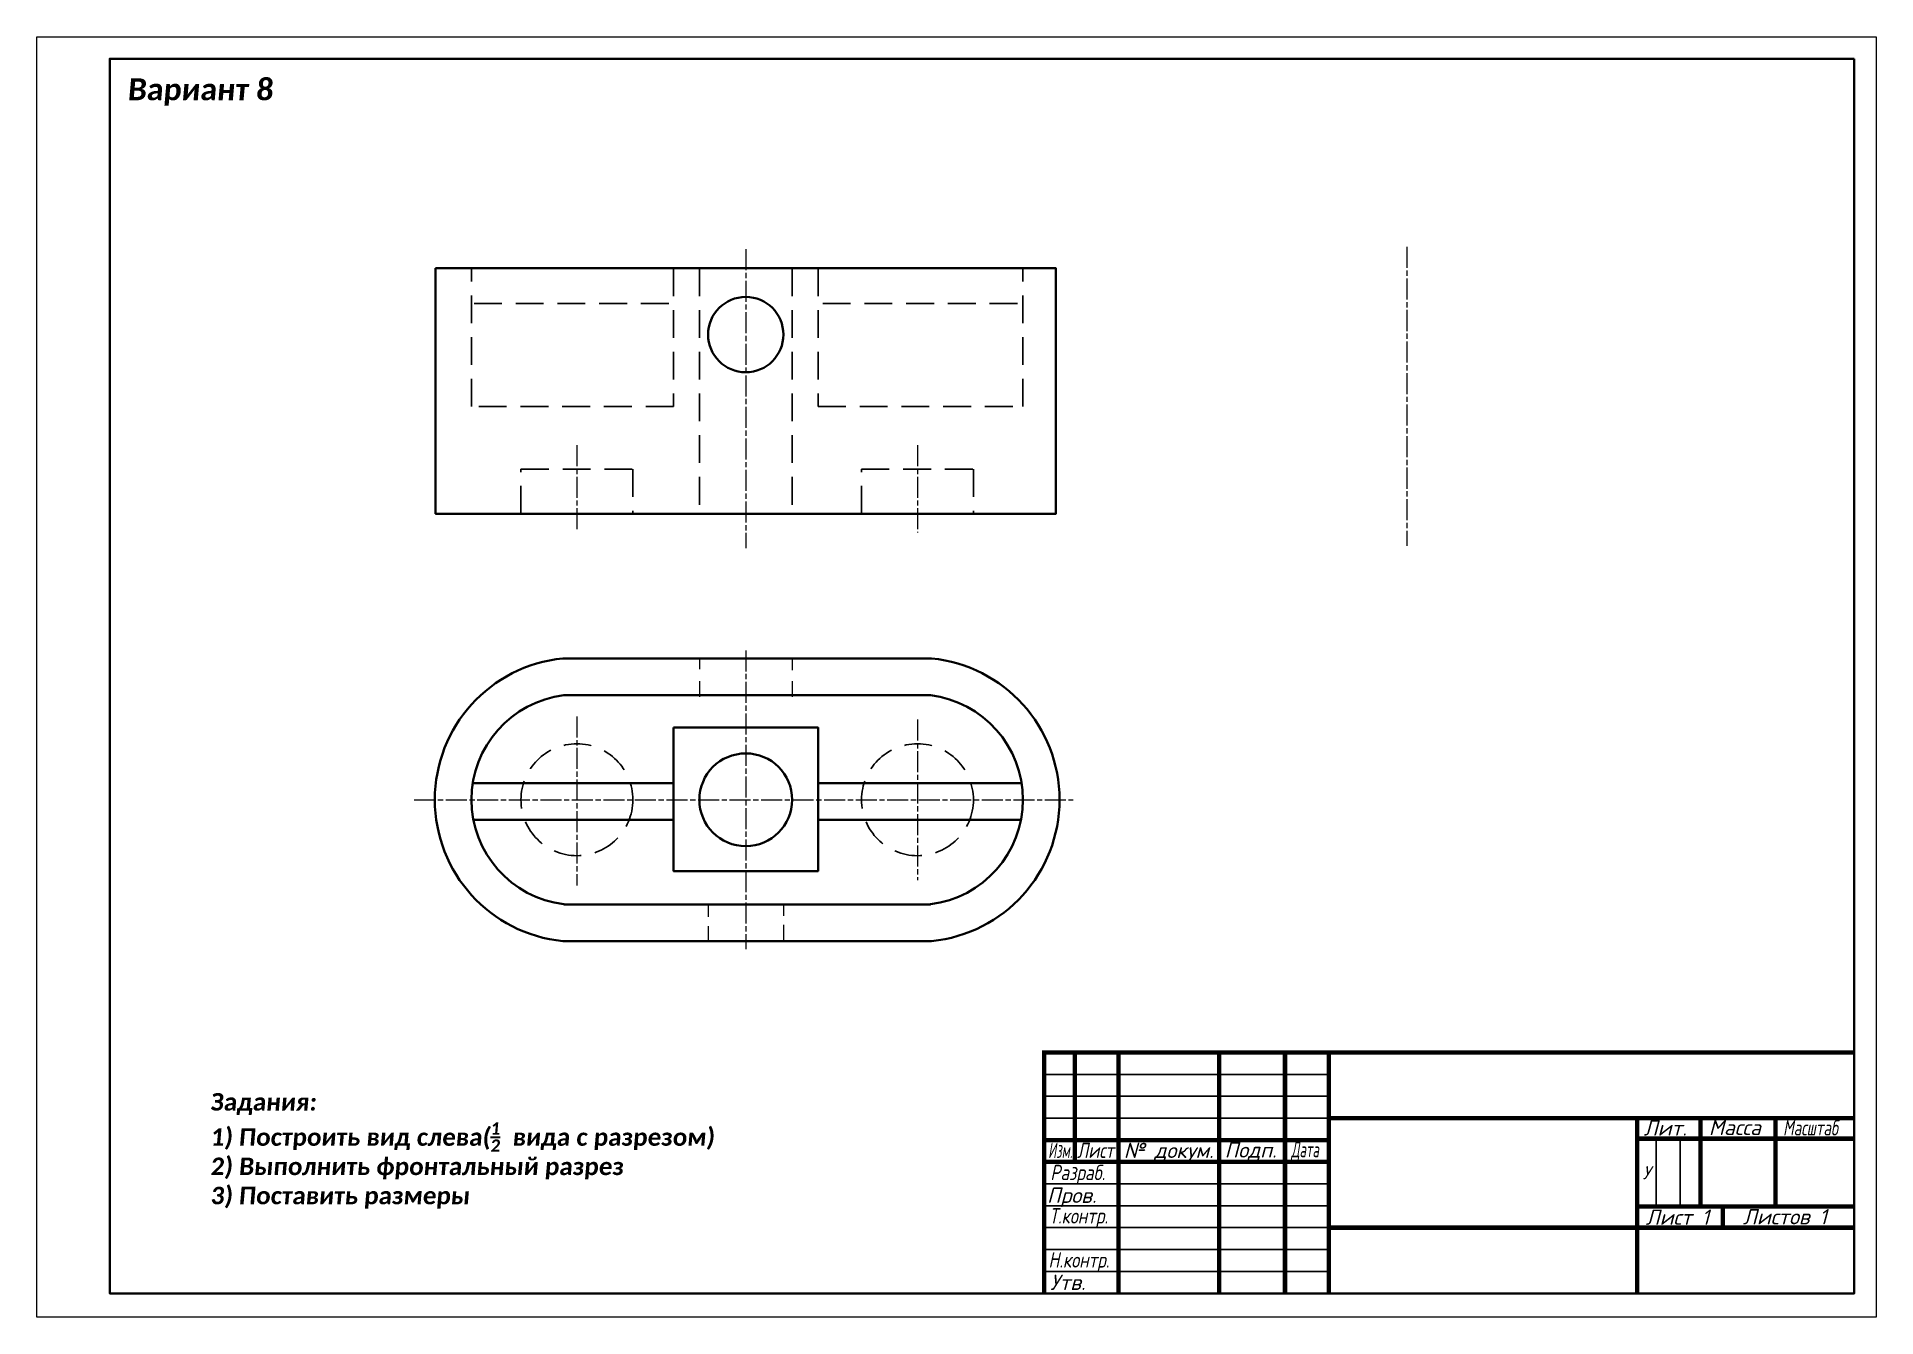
# Model space of a CAD drawing. Header units: millimetres. Extents: x 323 to 3799, y 181 to 802.
# Drawn here: x 3378.8 to 3798.8, y 509.9 to 802.3 of the extents above; entities that cross this region are included whole.
import ezdxf

# ---------------------------------------------------------------- set-up
doc = ezdxf.new("R2010")
doc.units = ezdxf.units.MM
doc.linetypes.add('ACAD_ISO08W100', pattern=[36, 24, -3, 6, -3])
doc.linetypes.add('невидимая', pattern=[9.525, 6.35, -3.175])
doc.styles.get("Standard").update_dxf_attribs({"font": 'calibri.ttf'})
doc.styles.add('стиль1', font='calibrib.ttf', dxfattribs={"oblique": 5})

msp = doc.modelspace()

# ---------------------------------------------------------------- texts
at = {"color": 7, "lineweight": 0, "style": 'стиль1', "oblique": 5}
msp.add_text('Вариант 8', height=5, dxfattribs=at).set_placement((3399.43, 787.77))
at = {"color": 5, "lineweight": 30, "insert": (3418.39, 561.05), "char_height": 4, "width": 122.6531, "attachment_point": 1, "style": 'стиль1'}
msp.add_mtext('\\A1;{\\C7;Задания:\\P1) Построить вид слева(\\H0.7x;\\S1/2;\\H1.4286x;  вида с разрезом)\\P2) Выполнить фронтальный разрез\\P3) Поставить размеры}', dxfattribs=at)
at = {"char_height": 3.5}
for s, insert, width, attachment_point in [('{\\fISOCPEUR|b0|i1|c204|p34;Лит.}', (3745.67, 554.84), 14.4663, 1), ('{\\fISOCPEUR|b0|i1|c204|p34;Масса}', (3760.55, 554.97), 17.1298, 1), ('{\\fISOCPEUR|b0|i1|c204|p34;\\W0.7;Масштаб}', (3777.51, 554.88), 18, 1), ('\\W0.6;{\\fISOCPEUR|b0|i1|c204|p34;Изм.}', (3609.7, 549.73), 7, 1), ('{\\fISOCPEUR|b0|i1|c204|p34;\\W0.8;Лист}', (3616.3, 549.73), 10, 1), ('{\\fISOCPEUR|b0|i1|c204|p34;№ докум.}', (3626.96, 549.72), 23, 1), ('{\\fISOCPEUR|b0|i1|c204|p34;Подп.}', (3655.92, 547.79), 15, 5), ('{\\fISOCPEUR|b0|i1|c204|p34;\\W0.6;Дата}', (3665.2, 549.91), 10, 1), ('\\W0.8;{\\fISOCPEUR|b0|i1|c204|p34;Разраб.}', (3610.19, 544.67), 17, 1), ('{\\fISOCPEUR|b0|i1|c204|p34;Пров.}', (3609.44, 539.47), 17, 1), ('\\W0.8;{\\fISOCPEUR|b0|i1|c204|p34;Т.контр.}', (3616.65, 532.54), 17, 5), ('{\\fISOCPEUR|b0|i1|c204|p34;Лист 1}', (3746.13, 534.46), 19.6013, 1), ('{\\fISOCPEUR|b0|i1|c204|p34;Листов 1}', (3768.33, 534.57), 30, 1), ('\\W0.8;{\\fISOCPEUR|b0|i1|c204|p34;Н.контр.}', (3609.76, 524.7), 17, 1), ('{\\fISOCPEUR|b0|i1|c204|p34;Утв.}', (3610.15, 519.59), 17, 1)]:
    msp.add_mtext(s, dxfattribs=dict(at, insert=insert, width=width, attachment_point=attachment_point))
at = {"color": 3, "insert": (3746.34, 542.88), "char_height": 3, "width": 4.3536, "attachment_point": 5}
msp.add_mtext('{\\fISOCPEUR|b0|i1|c204|p34;\\C256;У}', dxfattribs=at)

# ---------------------------------------------------------------- linework, layer by layer
at = {"linetype": 'ACAD_ISO08W100', "lineweight": 15, "ltscale": 0.2}
for p, q in [((3540.65, 753.75), (3540.65, 685.52)), ((3691.62, 754.27), (3691.62, 686.04)), ((3502.09, 708.99), (3502.09, 689.66)), ((3579.86, 708.99), (3579.86, 689.09)), ((3540.65, 662.15), (3540.65, 593.91)), ((3502.09, 647.06), (3502.09, 608.42)), ((3579.86, 646.36), (3579.86, 609.69)), ((3464.95, 628.03), (3615.38, 628.03))]:
    msp.add_line(p, q, dxfattribs=at)
at = {"linetype": 'невидимая', "lineweight": 25}
for p, q in [((3530.06, 749.39), (3530.06, 693.34)), ((3551.24, 749.39), (3551.24, 693.34)), ((3478.61, 741.37), (3523.93, 741.37)), ((3602.69, 741.37), (3557.37, 741.37))]:
    msp.add_line(p, q, dxfattribs=at)
at = {"lineweight": 40}
for p, q in [((3498.87, 660.31), (3583.08, 660.31)), ((3499.12, 651.9), (3582.83, 651.9)), ((3524.15, 631.81), (3478.33, 631.81)), ((3557.16, 631.81), (3603.62, 631.81)), ((3524.15, 623.48), (3478.47, 623.48)), ((3557.16, 623.48), (3603.48, 623.48)), ((3499.12, 604.15), (3582.83, 604.15)), ((3498.87, 595.75), (3583.08, 595.75))]:
    msp.add_line(p, q, dxfattribs=at)
at = {"color": 7, "lineweight": 0}
for p, q in [((3530.06, 660.49), (3530.06, 657.83)), ((3551.24, 660.49), (3551.24, 657.66)), ((3530.06, 655.11), (3530.06, 651.53)), ((3551.24, 655.11), (3551.24, 651.53)), ((3532.05, 603.78), (3532.05, 601.29)), ((3549.25, 603.78), (3549.25, 601.49)), ((3532.05, 599.18), (3532.05, 595.93)), ((3549.25, 599.45), (3549.25, 595.93))]:
    msp.add_line(p, q, dxfattribs=at)
for p, q in [((3673.77, 560.32), (3673.77, 570.32)), ((3608.77, 565.32), (3673.77, 565.32)), ((3608.77, 560.32), (3673.77, 560.32)), ((3608.77, 555.32), (3673.77, 555.32)), ((3758.63, 555.32), (3744.17, 555.32)), ((3748.52, 550.64), (3748.52, 535.12)), ((3753.99, 550.64), (3753.99, 535.12)), ((3608.77, 540.32), (3673.77, 540.32)), ((3608.77, 535.32), (3673.77, 535.32)), ((3608.77, 530.32), (3673.77, 530.32)), ((3608.77, 525.32), (3673.77, 525.32)), ((3608.77, 520.32), (3608.77, 520.32)), ((3608.77, 520.32), (3608.77, 515.32)), ((3608.77, 520.32), (3673.77, 520.32))]:
    msp.add_line(p, q)
at = {"lineweight": 0}
msp.add_lwpolyline([(3378.77, 802.26), (3798.77, 802.26), (3798.77, 509.87), (3378.77, 509.87)], close=True, dxfattribs=at)
at = {"lineweight": 40}
for points in [[(3793.77, 797.26), (3793.77, 515.32), (3395.42, 515.32), (3395.42, 797.26)], [(3469.84, 749.39), (3611.46, 749.39), (3611.46, 693.34), (3469.84, 693.34)], [(3524.15, 644.5), (3557.16, 644.5), (3557.16, 611.76), (3524.15, 611.76)]]:
    msp.add_lwpolyline(points, close=True, dxfattribs=at)
at = {"linetype": 'невидимая', "lineweight": 25}
for points in [[(3523.93, 749.39), (3524.15, 749.39), (3524.15, 717.8), (3478.03, 717.8), (3478.03, 749.39), (3478.61, 749.39)], [(3557.37, 749.39), (3557.16, 749.39), (3557.16, 717.8), (3603.92, 717.8), (3603.92, 749.39)], [(3489.32, 693.34), (3489.32, 703.54), (3514.87, 703.54), (3514.87, 693.34)], [(3567.08, 693.34), (3567.08, 703.54), (3592.63, 703.54), (3592.63, 693.34)]]:
    msp.add_lwpolyline(points, dxfattribs=at)
at = {"lineweight": 40, "const_width": 1}
for points in [[(3793.77, 570.32), (3608.77, 570.32), (3608.77, 515.32)], [(3615.77, 570.32), (3615.77, 545.32)], [(3625.77, 570.32), (3625.77, 515.32)], [(3648.77, 570.32), (3648.77, 515.32)], [(3663.77, 570.32), (3663.77, 515.32)], [(3673.77, 570.32), (3673.77, 515.32)], [(3673.77, 555.32), (3793.77, 555.32)], [(3744.17, 555.32), (3744.17, 515.32)], [(3758.63, 535.12), (3758.63, 555.32)], [(3775.77, 555.32), (3775.74, 535.12)], [(3608.77, 550.32), (3673.77, 550.32)], [(3744.17, 550.64), (3793.77, 550.64)], [(3608.77, 545.32), (3673.77, 545.32)], [(3758.63, 535.12), (3744.17, 535.12)], [(3758.63, 535.12), (3793.77, 535.12)], [(3763.77, 535.12), (3763.77, 530.32)], [(3673.77, 530.32), (3793.77, 530.32)]]:
    msp.add_lwpolyline(points, dxfattribs=at)
at = {"lineweight": 40}
for centre, radius in [((3540.65, 734.25), 8.6), ((3540.65, 628.03), 10.59)]:
    msp.add_circle(centre, radius, dxfattribs=at)
at = {"linetype": 'невидимая', "lineweight": 25}
for centre in [(3502.09, 628.03), (3579.86, 628.03)]:
    msp.add_circle(centre, 12.77, dxfattribs=at)
at = {"lineweight": 40}
for centre, radius, start, end in [((3502.09, 628.03), 32.44, 95.7054, 264.2946), ((3579.86, 628.03), 32.44, 275.7054, 84.2946), ((3502.09, 628.03), 24.06, 97.0896, 262.9104), ((3579.86, 628.03), 24.06, 277.0896, 82.9104)]:
    msp.add_arc(centre, radius, start, end, dxfattribs=at)

msp.set_redraw_order([(e.dxf.handle, doc.entitydb.next_handle()) for e in msp.query("TEXT MTEXT ATTDEF DIMENSION ARC_DIMENSION")])  # texts and dimensions are drawn at this point

doc.saveas('drawing.dxf')
